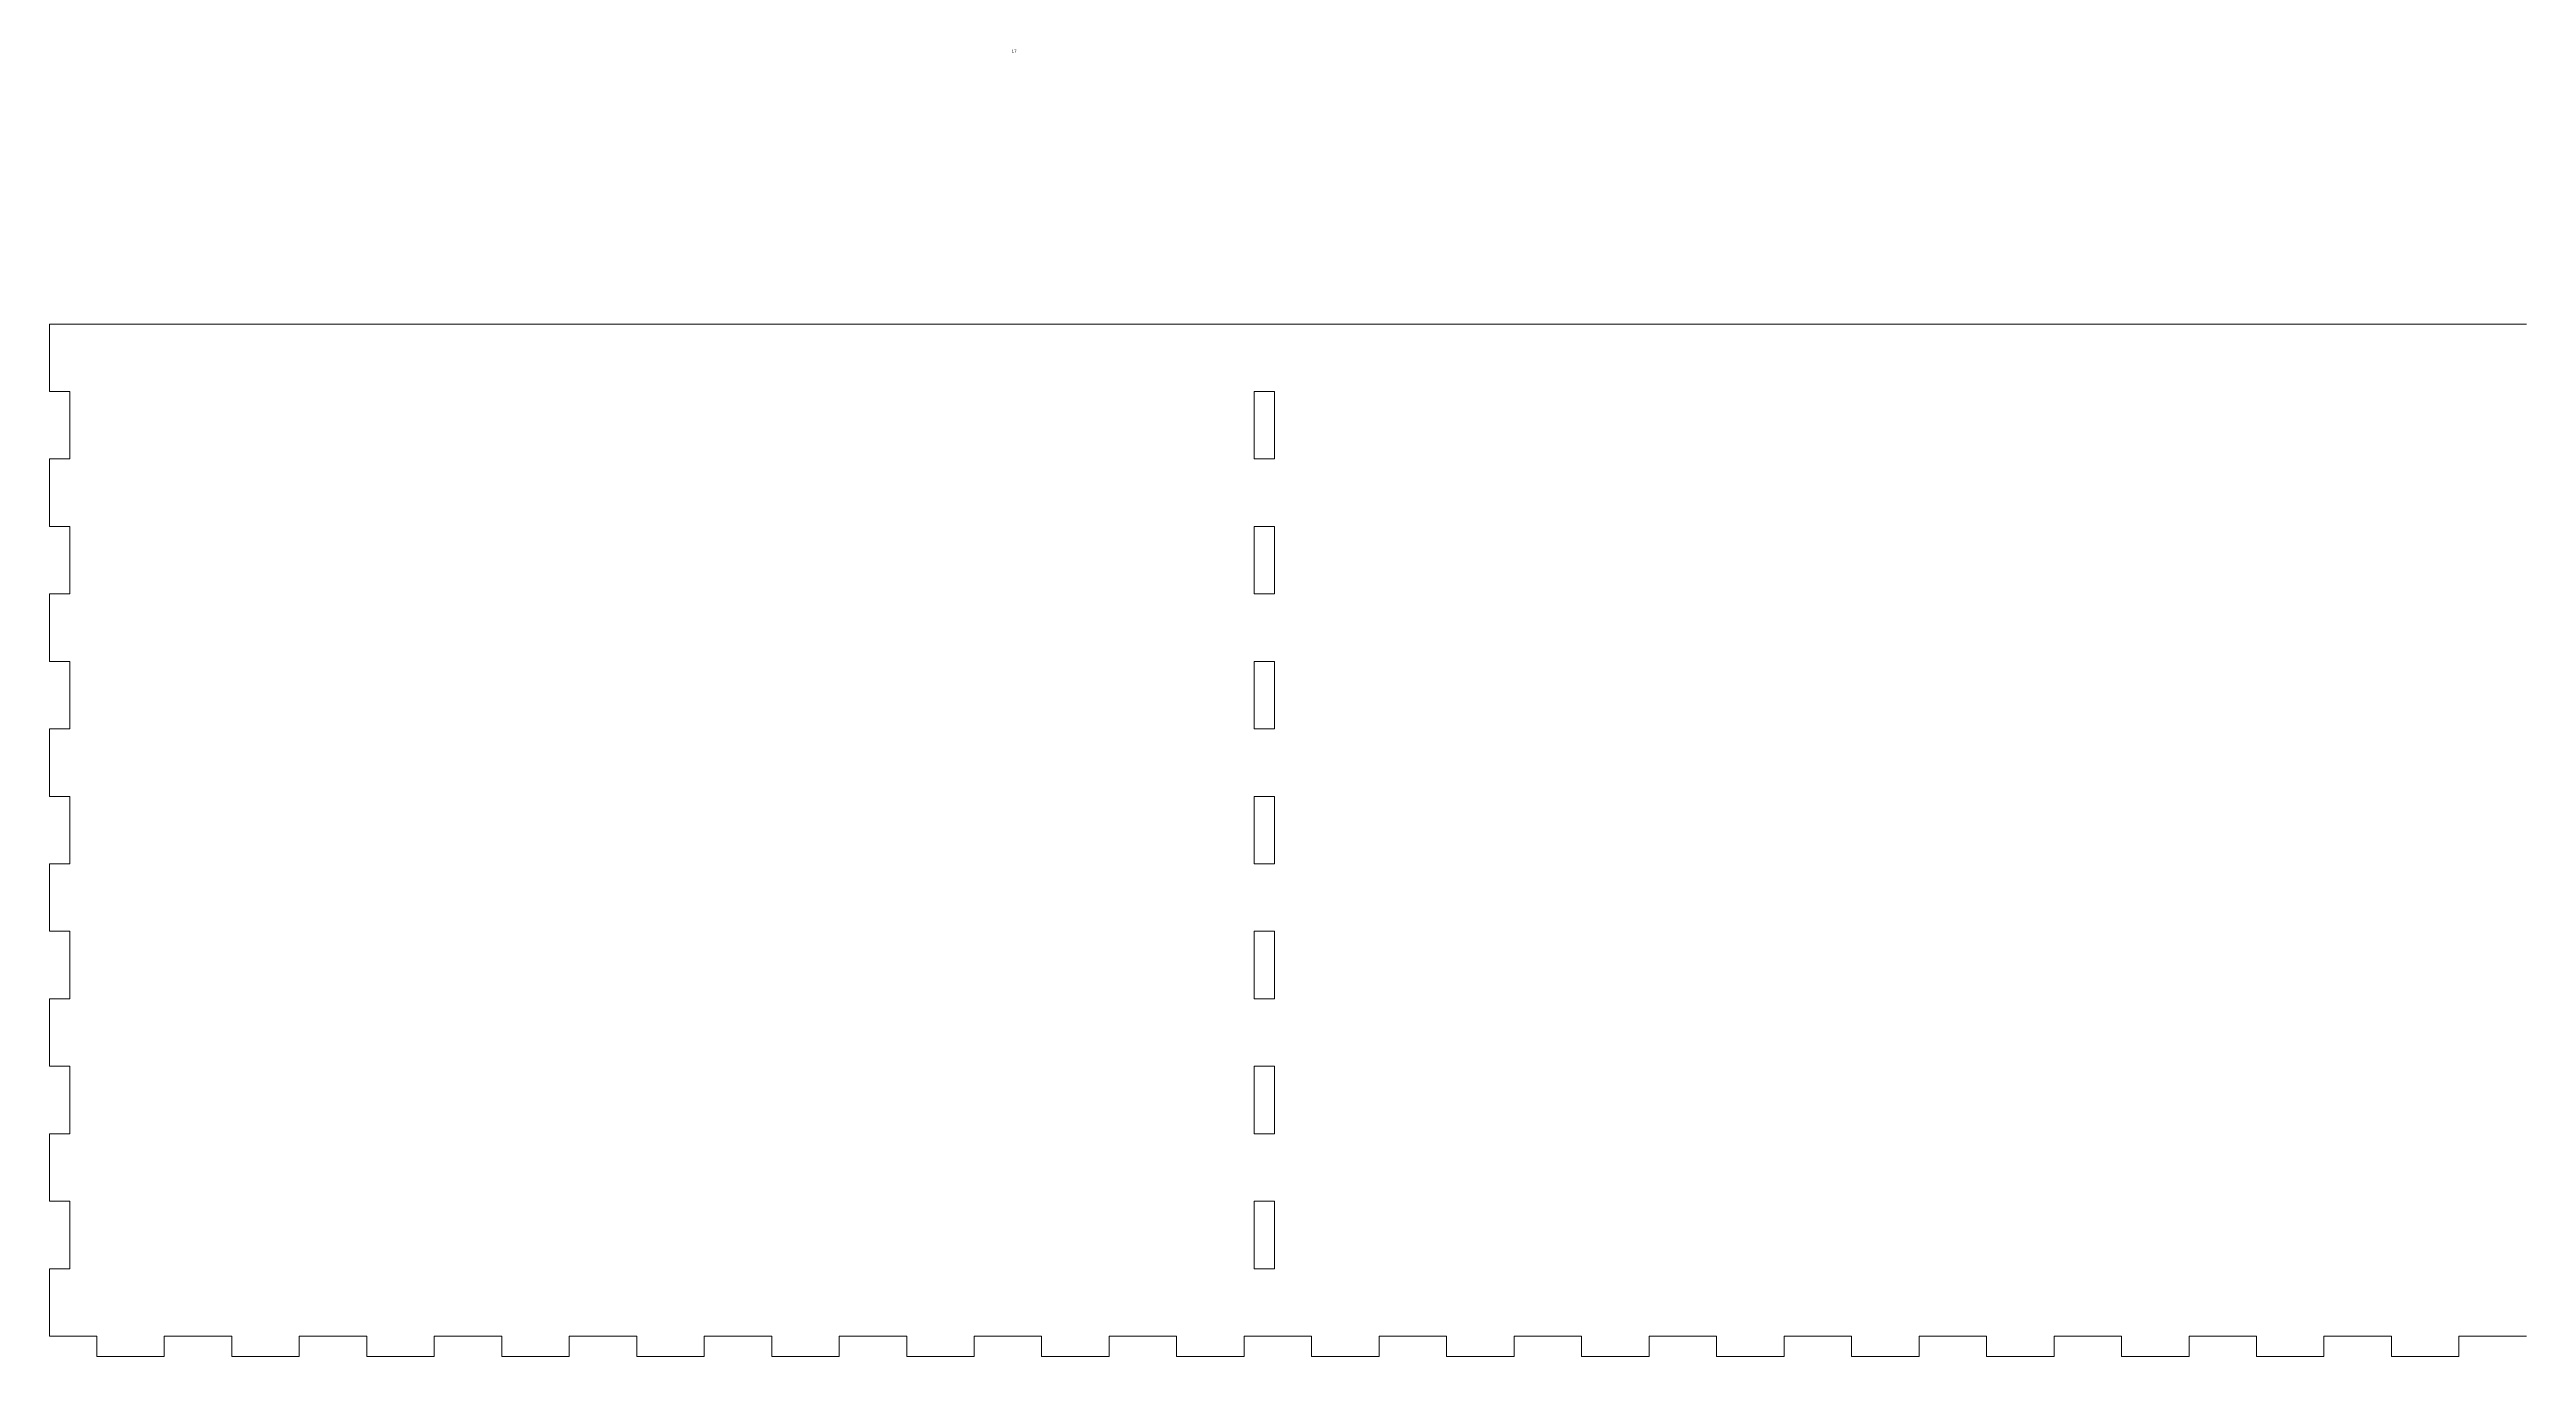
# Model space of a CAD drawing. Header units: millimetres. Extents: x -15307 to -8200, y 7864 to 9694.
# Drawn here: x -8765.5 to -8398.5, y 8051.4 to 8245.1 of the extents above; entities that cross this region are included whole.
import ezdxf

# ---------------------------------------------------------------- set-up
doc = ezdxf.new("R2010")
doc.units = ezdxf.units.MM
doc.layers.add('A-DETL-THIN', color=151, linetype='Continuous', lineweight=9)
doc.layers.add('G-ANNO-TEXT', color=231, linetype='Continuous', lineweight=9)
doc.styles.add('Arial', font='arial.ttf', dxfattribs={"height": 0.491766})

msp = doc.modelspace()

# ---------------------------------------------------------------- linework, layer by layer
at = {"layer": 'A-DETL-THIN'}
for p, q in [((-8765.55, 8204.42), (-8765.55, 8194.42)), ((-8765.55, 8204.42), (-8398.55, 8204.42)), ((-8765.55, 8194.42), (-8765.55, 8204.42)), ((-8765.55, 8194.42), (-8762.55, 8194.42)), ((-8762.55, 8194.42), (-8762.55, 8184.42)), ((-8584.05, 8194.42), (-8587.05, 8194.42)), ((-8587.05, 8194.42), (-8587.05, 8184.42)), ((-8584.05, 8194.42), (-8584.05, 8184.42)), ((-8765.55, 8184.42), (-8762.55, 8184.42)), ((-8765.55, 8174.42), (-8765.55, 8184.42)), ((-8584.05, 8184.42), (-8587.05, 8184.42)), ((-8765.55, 8174.42), (-8762.55, 8174.42)), ((-8762.55, 8174.42), (-8762.55, 8164.42)), ((-8584.05, 8174.42), (-8587.05, 8174.42)), ((-8587.05, 8174.42), (-8587.05, 8164.42)), ((-8584.05, 8174.42), (-8584.05, 8164.42)), ((-8765.55, 8164.42), (-8762.55, 8164.42)), ((-8765.55, 8154.42), (-8765.55, 8164.42)), ((-8584.05, 8164.42), (-8587.05, 8164.42)), ((-8765.55, 8154.42), (-8762.55, 8154.42)), ((-8762.55, 8154.42), (-8762.55, 8144.42)), ((-8584.05, 8154.42), (-8587.05, 8154.42)), ((-8587.05, 8154.42), (-8587.05, 8144.42)), ((-8584.05, 8154.42), (-8584.05, 8144.42)), ((-8765.55, 8144.42), (-8762.55, 8144.42)), ((-8765.55, 8134.42), (-8765.55, 8144.42)), ((-8584.05, 8144.42), (-8587.05, 8144.42)), ((-8765.55, 8134.42), (-8762.55, 8134.42)), ((-8762.55, 8134.42), (-8762.55, 8124.42)), ((-8584.05, 8134.42), (-8587.05, 8134.42)), ((-8587.05, 8134.42), (-8587.05, 8124.42)), ((-8584.05, 8134.42), (-8584.05, 8124.42)), ((-8765.55, 8124.42), (-8762.55, 8124.42)), ((-8765.55, 8114.42), (-8765.55, 8124.42)), ((-8584.05, 8124.42), (-8587.05, 8124.42)), ((-8765.55, 8114.42), (-8762.55, 8114.42)), ((-8762.55, 8114.42), (-8762.55, 8104.42)), ((-8584.05, 8114.42), (-8587.05, 8114.42)), ((-8587.05, 8114.42), (-8587.05, 8104.42)), ((-8584.05, 8114.42), (-8584.05, 8104.42)), ((-8765.55, 8104.42), (-8762.55, 8104.42)), ((-8765.55, 8094.42), (-8765.55, 8104.42)), ((-8584.05, 8104.42), (-8587.05, 8104.42)), ((-8765.55, 8094.42), (-8762.55, 8094.42)), ((-8762.55, 8094.42), (-8762.55, 8084.42)), ((-8584.05, 8094.42), (-8587.05, 8094.42)), ((-8587.05, 8094.42), (-8587.05, 8084.42)), ((-8584.05, 8094.42), (-8584.05, 8084.42)), ((-8765.55, 8084.42), (-8762.55, 8084.42)), ((-8765.55, 8074.42), (-8765.55, 8084.42)), ((-8584.05, 8084.42), (-8587.05, 8084.42)), ((-8765.55, 8074.42), (-8762.55, 8074.42)), ((-8762.55, 8074.42), (-8762.55, 8064.42)), ((-8584.05, 8074.42), (-8587.05, 8074.42)), ((-8587.05, 8074.42), (-8587.05, 8064.42)), ((-8584.05, 8074.42), (-8584.05, 8064.42)), ((-8765.55, 8054.42), (-8765.55, 8064.42)), ((-8765.55, 8064.42), (-8762.55, 8064.42)), ((-8584.05, 8064.42), (-8587.05, 8064.42)), ((-8765.55, 8054.42), (-8758.55, 8054.42)), ((-8758.55, 8054.42), (-8758.55, 8051.42)), ((-8748.55, 8054.42), (-8738.55, 8054.42)), ((-8748.55, 8054.42), (-8748.55, 8051.42)), ((-8738.55, 8054.42), (-8738.55, 8051.42)), ((-8728.55, 8054.42), (-8718.55, 8054.42)), ((-8728.55, 8054.42), (-8728.55, 8051.42)), ((-8718.55, 8054.42), (-8718.55, 8051.42)), ((-8708.55, 8054.42), (-8698.55, 8054.42)), ((-8708.55, 8054.42), (-8708.55, 8051.42)), ((-8698.55, 8054.42), (-8698.55, 8051.42)), ((-8688.55, 8054.42), (-8688.55, 8051.42)), ((-8688.55, 8054.42), (-8678.55, 8054.42)), ((-8678.55, 8054.42), (-8678.55, 8051.42)), ((-8668.55, 8054.42), (-8658.55, 8054.42)), ((-8668.55, 8054.42), (-8668.55, 8051.42)), ((-8658.55, 8054.42), (-8658.55, 8051.42)), ((-8648.55, 8054.42), (-8638.55, 8054.42)), ((-8648.55, 8054.42), (-8648.55, 8051.42)), ((-8638.55, 8054.42), (-8638.55, 8051.42)), ((-8628.55, 8054.42), (-8618.55, 8054.42)), ((-8628.55, 8054.42), (-8628.55, 8051.42)), ((-8618.55, 8054.42), (-8618.55, 8051.42)), ((-8608.55, 8054.42), (-8608.55, 8051.42)), ((-8608.55, 8054.42), (-8598.55, 8054.42)), ((-8598.55, 8054.42), (-8598.55, 8051.42)), ((-8588.55, 8054.42), (-8588.55, 8051.42)), ((-8588.55, 8054.42), (-8578.55, 8054.42)), ((-8578.55, 8054.42), (-8578.55, 8051.42)), ((-8568.55, 8054.42), (-8558.55, 8054.42)), ((-8568.55, 8054.42), (-8568.55, 8051.42)), ((-8558.55, 8054.42), (-8558.55, 8051.42)), ((-8548.55, 8054.42), (-8538.55, 8054.42)), ((-8548.55, 8054.42), (-8548.55, 8051.42)), ((-8538.55, 8054.42), (-8538.55, 8051.42)), ((-8528.55, 8054.42), (-8528.55, 8051.42)), ((-8528.55, 8054.42), (-8518.55, 8054.42)), ((-8518.55, 8054.42), (-8518.55, 8051.42)), ((-8508.55, 8054.42), (-8508.55, 8051.42)), ((-8508.55, 8054.42), (-8498.55, 8054.42)), ((-8498.55, 8054.42), (-8498.55, 8051.42)), ((-8488.55, 8054.42), (-8488.55, 8051.42)), ((-8488.55, 8054.42), (-8478.55, 8054.42)), ((-8478.55, 8054.42), (-8478.55, 8051.42)), ((-8468.55, 8054.42), (-8468.55, 8051.42)), ((-8468.55, 8054.42), (-8458.55, 8054.42)), ((-8458.55, 8054.42), (-8458.55, 8051.42)), ((-8448.55, 8054.42), (-8448.55, 8051.42)), ((-8448.55, 8054.42), (-8438.55, 8054.42)), ((-8438.55, 8054.42), (-8438.55, 8051.42)), ((-8428.55, 8054.42), (-8428.55, 8051.42)), ((-8428.55, 8054.42), (-8418.55, 8054.42)), ((-8418.55, 8054.42), (-8418.55, 8051.42)), ((-8398.55, 8054.42), (-8408.55, 8054.42)), ((-8408.55, 8054.42), (-8408.55, 8051.42)), ((-8408.55, 8054.42), (-8398.55, 8054.42)), ((-8748.55, 8051.42), (-8758.55, 8051.42)), ((-8728.55, 8051.42), (-8738.55, 8051.42)), ((-8708.55, 8051.42), (-8718.55, 8051.42)), ((-8688.55, 8051.42), (-8698.55, 8051.42)), ((-8668.55, 8051.42), (-8678.55, 8051.42)), ((-8648.55, 8051.42), (-8658.55, 8051.42)), ((-8628.55, 8051.42), (-8638.55, 8051.42)), ((-8608.55, 8051.42), (-8618.55, 8051.42)), ((-8588.55, 8051.42), (-8598.55, 8051.42)), ((-8568.55, 8051.42), (-8578.55, 8051.42)), ((-8548.55, 8051.42), (-8558.55, 8051.42)), ((-8528.55, 8051.42), (-8538.55, 8051.42)), ((-8508.55, 8051.42), (-8518.55, 8051.42)), ((-8488.55, 8051.42), (-8498.55, 8051.42)), ((-8468.55, 8051.42), (-8478.55, 8051.42)), ((-8448.55, 8051.42), (-8458.55, 8051.42)), ((-8428.55, 8051.42), (-8438.55, 8051.42)), ((-8408.55, 8051.42), (-8418.55, 8051.42))]:
    msp.add_line(p, q, dxfattribs=at)

# ---------------------------------------------------------------- texts
at = {"layer": 'G-ANNO-TEXT', "color": 7, "insert": (-8623.01, 8245.1), "char_height": 0.492, "width": 0.912, "attachment_point": 1, "line_spacing_factor": 0.938532, "style": 'Arial'}
msp.add_mtext('17', dxfattribs=at)

doc.saveas('drawing.dxf')
